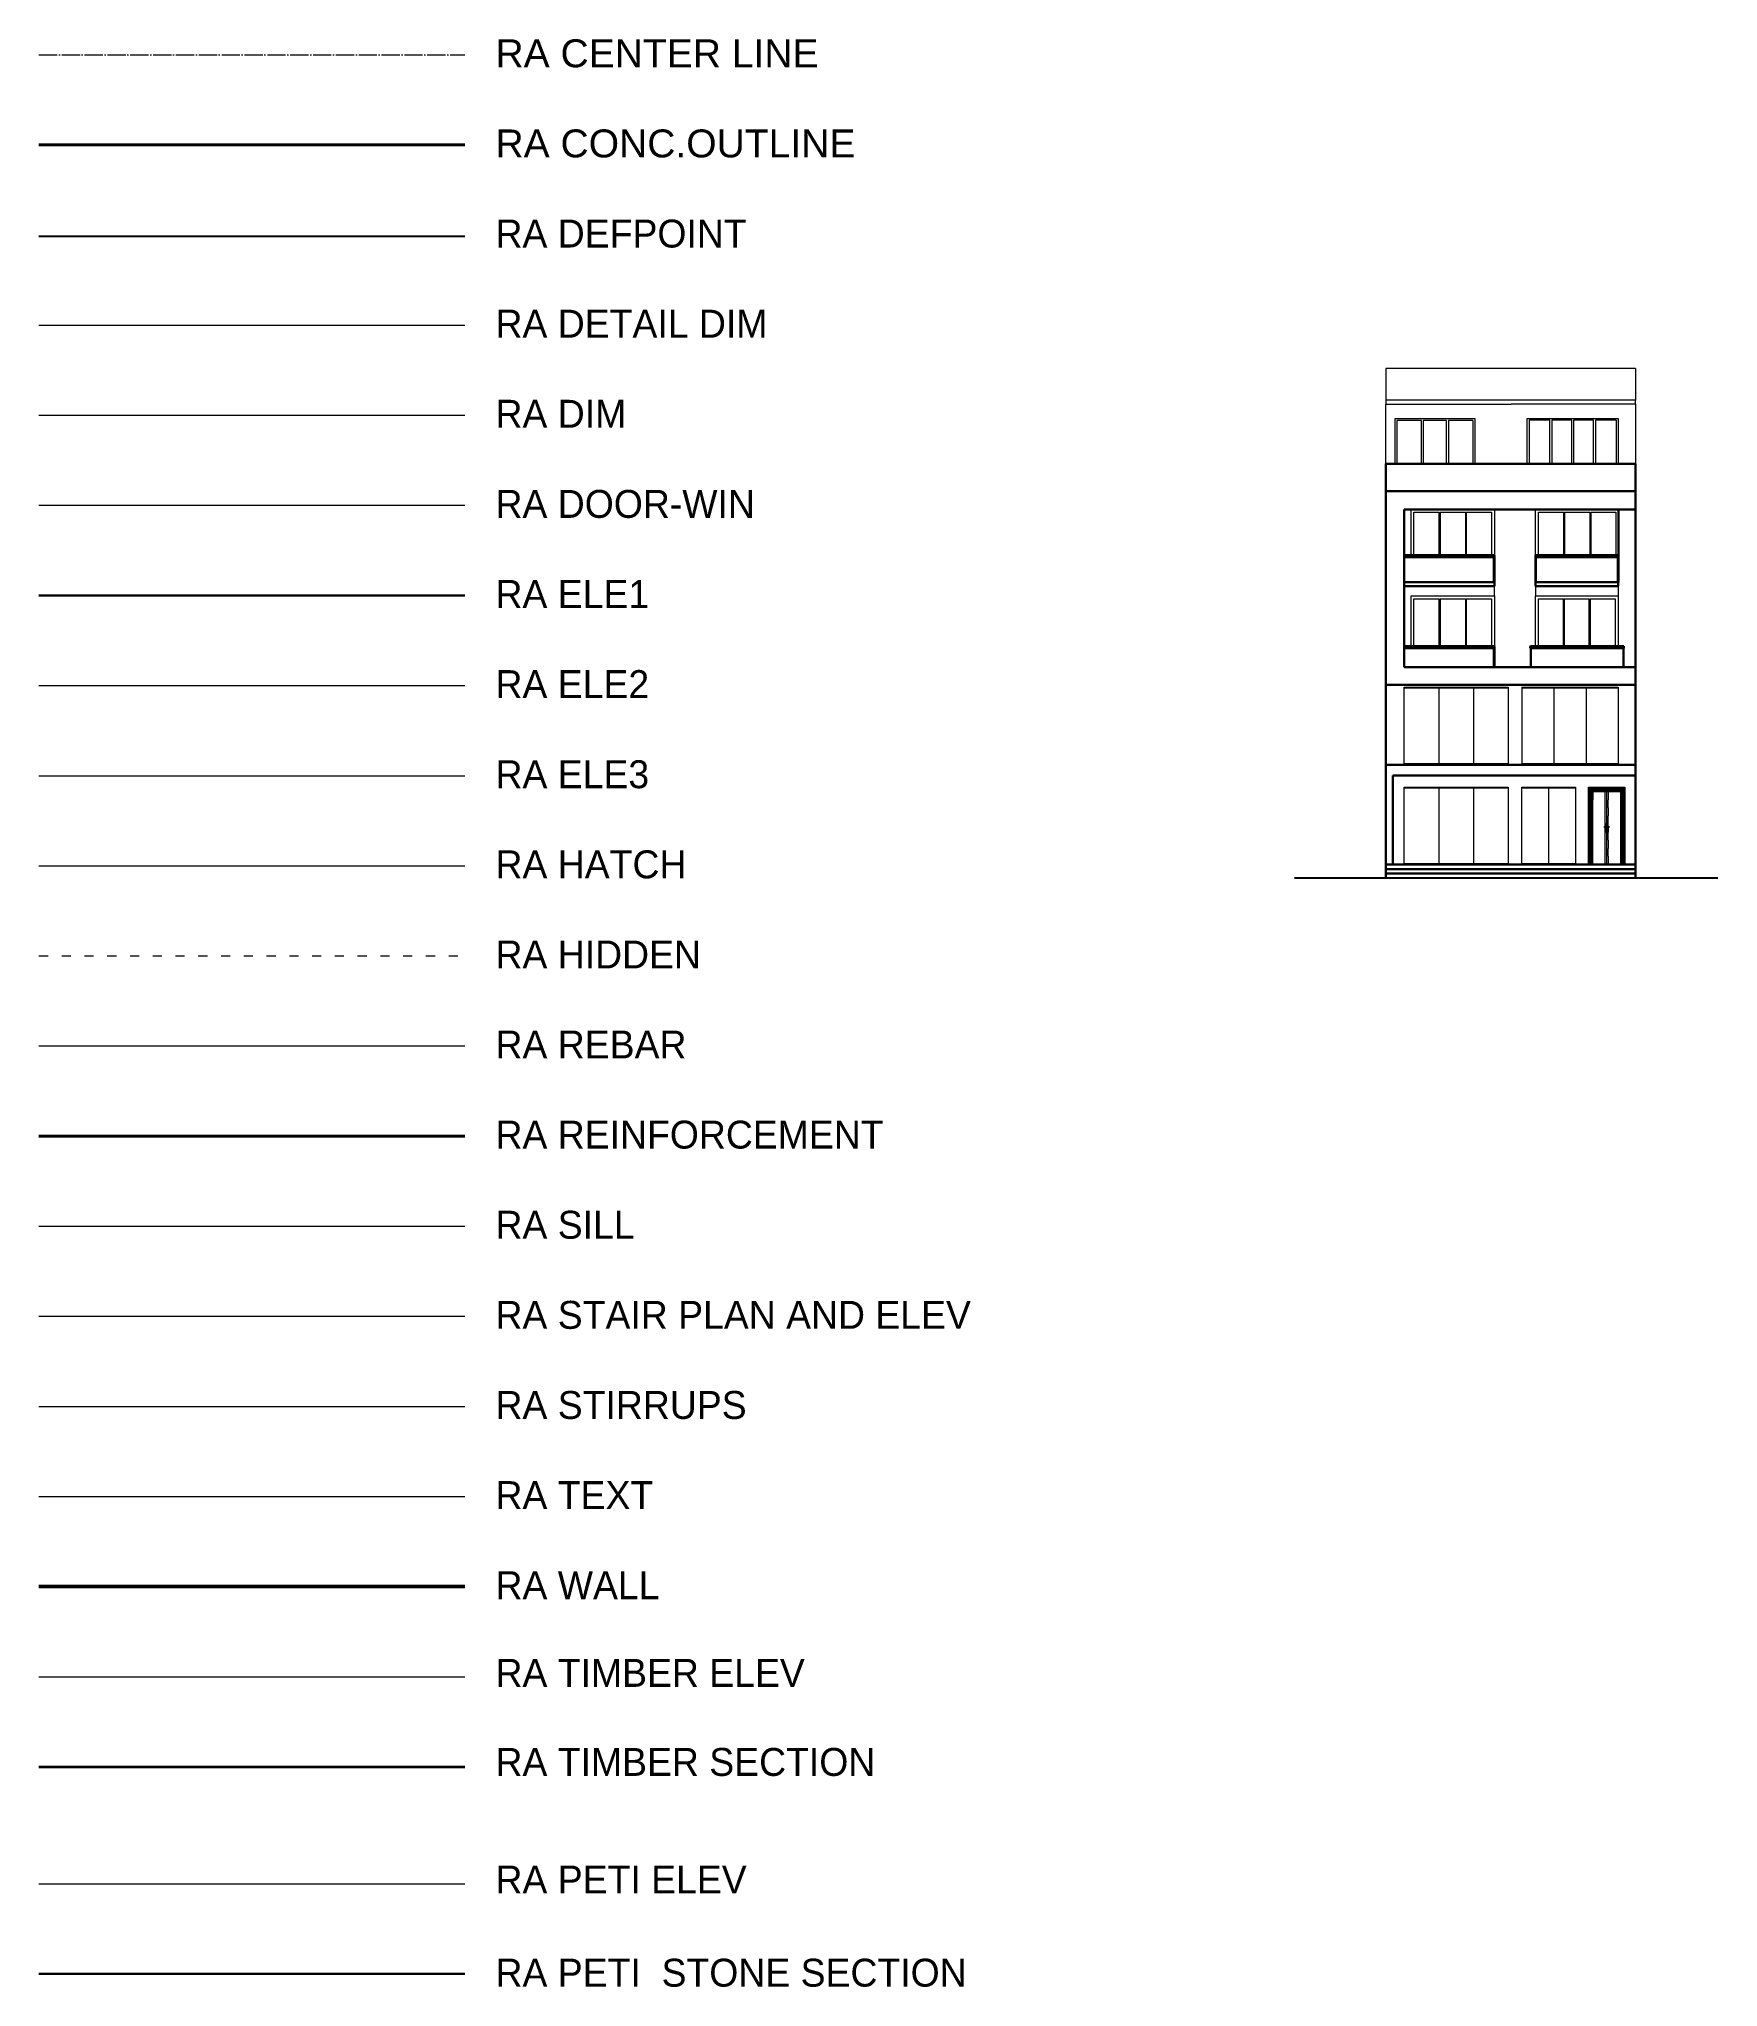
# Model space of a CAD drawing. Header units: inches. Extents: x -71 to 2682309, y -3332 to 801571.
# Drawn here: x 2660190 to 2662404, y 785419 to 787988 of the extents above; entities that cross this region are included whole.
import ezdxf

# ---------------------------------------------------------------- set-up
doc = ezdxf.new("R2010")
doc.units = ezdxf.units.IN
doc.header["$MEASUREMENT"] = 0
doc.linetypes.add('ACAD_ISO03W100', pattern=[30, 12, -18])
doc.linetypes.add('ACAD_ISO04W100', pattern=[30, 24, -3, 0, -3])
for name, color, linetype, lineweight in [('CENTER  LINE RA', 10, 'ACAD_ISO04W100', 18), ('CONC. OUTLINE RA', 150, 'Continuous', 40), ('DETAIL DIM RA', 4, 'Continuous', 15), ('DIM RA', 4, 'Continuous', 15), ('DOOR-WIN RA', 3, 'Continuous', 20), ('ELE1 RA', 1, 'Continuous', 30), ('ELE2 RA', 130, 'Continuous', 20), ('ELE3 RA', 2, 'Continuous', 18), ('HATCH RA', 8, 'Continuous', 9), ('HIDDEN RA', 253, 'ACAD_ISO03W100', 9), ('PETI elev RA', 182, 'Continuous', 15), ('Peti stone  section RA', 114, 'Continuous', 30), ('REBAR RA', 145, 'Continuous', 20), ('REINFORCEMENT RA', 1, 'Continuous', 30), ('SILL RA', 2, 'Continuous', 20), ('STAIR PLAN AND ELEV RA', 124, 'Continuous', 20), ('STIRRUPS RA', 115, 'Continuous', 20), ('TEXT RA', 254, 'Continuous', 20), ('timber elev RA', 34, 'Continuous', 15), ('Timber Section RA', 150, 'Continuous', 35), ('WALL RA', 42, 'Continuous', 50)]:
    doc.layers.add(name, color=color, linetype=linetype, lineweight=lineweight)
doc.styles.add('RA 50 new', font='GOTHIC.TTF', dxfattribs={"height": 100})

msp = doc.modelspace()

# ---------------------------------------------------------------- texts
at = {"layer": 'TEXT RA', "char_height": 36.82, "attachment_point": 1, "style": 'RA 50 new'}
for s, insert, width in [('{\\fArial|b0|i0|c0|p34;RA CENTER LINE}', (2660792.2, 787987), 500.225), ('{\\fArial|b0|i0|c0|p34;RA CONC.OUTLINE}', (2660792.2, 787868.2), 500.225), ('RA DEFPOINT ', (2660792.2, 787749.4), 500.225), ('RA DETAIL DIM', (2660792.2, 787630.6), 500.225), ('RA DIM', (2660792.2, 787511.8), 500.225), ('RA DOOR-WIN', (2660792.2, 787393), 500.225), ('RA ELE1', (2660792.2, 787274.2), 500.225), ('RA ELE2', (2660792.2, 787155.4), 500.225), ('RA ELE3', (2660792.2, 787036.6), 500.225), ('RA HATCH', (2660792.2, 786917.8), 500.225), ('RA HIDDEN', (2660792.2, 786799), 500.225), ('RA REBAR', (2660792.2, 786680.3), 500.225), ('RA REINFORCEMENT', (2660792.2, 786561.5), 500.225), ('RA SILL', (2660792.2, 786442.7), 500.225), ('RA STAIR PLAN AND ELEV', (2660792.2, 786323.9), 658.483), ('RA STIRRUPS', (2660792.2, 786205.1), 500.225), ('RA TEXT', (2660792.2, 786086.3), 500.225), ('RA WALL', (2660792.2, 785967.5), 500.225), ('RA TIMBER ELEV', (2660792.2, 785851.9), 500.225), ('RA TIMBER SECTION', (2660792.2, 785734.5), 500.225), ('RA PETI ELEV', (2660792.2, 785579.5), 500.225), ('RA PETI  STONE SECTION', (2660792.2, 785456.7), 643.278)]:
    msp.add_mtext(s, dxfattribs=dict(at, insert=insert, width=width))

# ---------------------------------------------------------------- linework, layer by layer
for p, q in [((2662271.4, 787307.1), (2662271.3, 787307.2)), ((2661965.9, 787016.6), (2661965.9, 787030.6))]:
    msp.add_line(p, q)
at = {"layer": 'CENTER  LINE RA', "linetype": 'ACAD_ISO04W100'}
msp.add_line((2660190.5, 787966.7), (2660752, 787966.7), dxfattribs=at)
at = {"layer": 'CONC. OUTLINE RA'}
for p, q in [((2660190.5, 787847.9), (2660752, 787847.9)), ((2660190.5, 786541.2), (2660752, 786541.2))]:
    msp.add_line(p, q, dxfattribs=at)
at = {"layer": 'Defpoints'}
msp.add_line((2660190.5, 787727.6), (2660752, 787727.6), dxfattribs=at)
at = {"layer": 'DETAIL DIM RA'}
msp.add_line((2660190.5, 787610.3), (2660752, 787610.3), dxfattribs=at)
at = {"layer": 'DIM RA'}
msp.add_line((2660190.5, 787491.5), (2660752, 787491.5), dxfattribs=at)
at = {"layer": 'DOOR-WIN RA'}
for p, q in [((2661977.9, 787487.2), (2662082.9, 787487.2)), ((2661977.9, 787427.2), (2661977.9, 787487.2)), ((2661980.4, 787484.7), (2661980.4, 787427.2)), ((2662012.5, 787484.7), (2661980.4, 787484.7)), ((2662012.5, 787427.2), (2662012.5, 787484.7)), ((2662015, 787484.7), (2662015, 787427.2)), ((2662045.8, 787484.7), (2662015, 787484.7)), ((2662045.8, 787427.2), (2662045.8, 787484.7)), ((2662048.3, 787484.7), (2662048.3, 787427.2)), ((2662080.4, 787484.7), (2662048.3, 787484.7)), ((2662080.4, 787484.7), (2662080.4, 787427.2)), ((2662082.9, 787487.2), (2662082.9, 787427.2)), ((2662151.9, 787487.2), (2662271.9, 787487.2)), ((2662151.9, 787427.2), (2662151.9, 787487.2)), ((2662181.9, 787484.8), (2662154.4, 787484.8)), ((2662154.4, 787484.8), (2662154.4, 787427.2)), ((2662181.9, 787427.2), (2662181.9, 787484.8)), ((2662210.7, 787484.8), (2662184.4, 787484.8)), ((2662184.4, 787484.8), (2662184.4, 787427.2)), ((2662210.7, 787427.2), (2662210.7, 787484.8)), ((2662239.4, 787484.8), (2662213.2, 787484.8)), ((2662213.2, 787484.8), (2662213.2, 787427.2)), ((2662239.4, 787427.2), (2662239.4, 787484.8)), ((2662241.9, 787484.8), (2662241.9, 787427.2)), ((2662269.4, 787484.8), (2662241.9, 787484.8)), ((2662269.4, 787484.8), (2662269.4, 787427.2)), ((2662271.9, 787487.2), (2662271.9, 787427.2)), ((2660190.5, 787372.7), (2660752, 787372.7)), ((2661998.9, 787307.2), (2661998.9, 787367.2)), ((2662002.8, 787307.2), (2662002.8, 787363.5)), ((2662002.8, 787363.5), (2662036.1, 787363.5)), ((2662036.1, 787307.2), (2662036.1, 787363.5)), ((2662037.3, 787363.5), (2662070.5, 787363.5)), ((2662037.3, 787363.5), (2662037.3, 787307.2)), ((2662070.5, 787363.5), (2662070.5, 787307.2)), ((2662071.7, 787363.5), (2662104.9, 787363.5)), ((2662071.7, 787363.5), (2662071.7, 787307.2)), ((2662104.9, 787363.5), (2662104.9, 787307.2)), ((2662108.9, 787367.2), (2662108.9, 787305.7)), ((2662162.9, 787305.7), (2662162.9, 787367.2)), ((2662166.8, 787307.2), (2662166.8, 787363.5)), ((2662166.8, 787363.5), (2662200.1, 787363.5)), ((2662200.1, 787307.2), (2662200.1, 787363.5)), ((2662201.3, 787363.5), (2662234.5, 787363.5)), ((2662201.3, 787363.5), (2662201.3, 787307.2)), ((2662234.5, 787363.5), (2662234.5, 787307.2)), ((2662235.7, 787363.5), (2662268.9, 787363.5)), ((2662235.7, 787363.5), (2662235.7, 787307.2)), ((2662268.9, 787363.5), (2662268.9, 787307.2)), ((2662271.9, 787305.7), (2662271.9, 787367.2)), ((2662272.9, 787367.2), (2662272.9, 787271.2)), ((2661998.9, 787187.2), (2661998.9, 787253.2)), ((2661998.9, 787253.2), (2662108.9, 787253.2)), ((2661998.9, 787187.2), (2661998.9, 787253.2)), ((2661998.9, 787253.2), (2662108.9, 787253.2)), ((2662002.8, 787187.2), (2662002.8, 787249.3)), ((2662002.8, 787249.3), (2662036.1, 787249.3)), ((2662036.1, 787187.2), (2662036.1, 787249.3)), ((2662037.3, 787249.3), (2662070.5, 787249.3)), ((2662037.3, 787249.3), (2662037.3, 787187.2)), ((2662070.5, 787249.3), (2662070.5, 787187.2)), ((2662071.7, 787249.3), (2662104.9, 787249.3)), ((2662071.7, 787249.3), (2662071.7, 787187.2)), ((2662104.9, 787249.3), (2662104.9, 787187.2)), ((2662108.9, 787253.2), (2662108.9, 787185.7)), ((2662108.9, 787253.2), (2662108.9, 787159.2)), ((2662162.9, 787253.2), (2662271.9, 787253.2)), ((2662162.9, 787187.2), (2662162.9, 787253.2)), ((2662162.9, 787253.2), (2662271.9, 787253.2)), ((2662162.9, 787187.2), (2662162.9, 787253.2)), ((2662166.8, 787187.2), (2662166.8, 787249.3)), ((2662166.8, 787249.3), (2662199.8, 787249.3)), ((2662199.8, 787187.2), (2662199.8, 787249.3)), ((2662200.9, 787249.3), (2662233.9, 787249.3)), ((2662200.9, 787249.3), (2662200.9, 787187.2)), ((2662233.9, 787187.2), (2662233.9, 787249.3)), ((2662235.1, 787249.3), (2662268, 787249.3)), ((2662235.1, 787249.3), (2662235.1, 787187.2)), ((2662268, 787249.3), (2662268, 787187.2)), ((2662271.9, 787253.2), (2662271.9, 787187.2)), ((2662271.9, 787253.2), (2662271.9, 787187.2)), ((2661989.9, 787133.2), (2661991.4, 787133.2)), ((2661989.9, 787133), (2661989.9, 787133.2)), ((2661989.9, 787133), (2661991.4, 787133)), ((2661989.9, 787132.1), (2661989.9, 787133)), ((2661989.9, 787132.1), (2662035.5, 787132.1)), ((2661989.9, 787032.4), (2661989.9, 787132.1)), ((2661991.4, 787133.2), (2661993.4, 787133.2)), ((2661991.4, 787133), (2661991.4, 787133.2)), ((2661991.4, 787133), (2661993.4, 787133)), ((2661993.4, 787133.2), (2662032.3, 787133.2)), ((2661993.4, 787133), (2661993.4, 787133.2)), ((2661993.4, 787133), (2662032.3, 787133)), ((2662032.3, 787133.2), (2662034.2, 787133.2)), ((2662032.3, 787133), (2662032.3, 787133.2)), ((2662032.3, 787133), (2662034.2, 787133)), ((2662034.2, 787133.2), (2662037.1, 787133.2)), ((2662034.2, 787133), (2662034.2, 787133.2)), ((2662034.2, 787133), (2662035.5, 787133)), ((2662035.5, 787133), (2662035.5, 787132.1)), ((2662035.5, 787133), (2662037.1, 787133)), ((2662035.5, 787132.1), (2662035.5, 787032.4)), ((2662035.5, 787132.1), (2662081.2, 787132.1)), ((2662037.1, 787133.2), (2662039, 787133.2)), ((2662037.1, 787133), (2662037.1, 787133.2)), ((2662037.1, 787133), (2662039, 787133)), ((2662039, 787133.2), (2662077.9, 787133.2)), ((2662039, 787133), (2662039, 787133.2)), ((2662039, 787133), (2662077.9, 787133)), ((2662077.9, 787133.2), (2662079.8, 787133.2)), ((2662077.9, 787133), (2662077.9, 787133.2)), ((2662077.9, 787133), (2662079.8, 787133)), ((2662079.8, 787133.2), (2662082.8, 787133.2)), ((2662079.8, 787133), (2662079.8, 787133.2)), ((2662079.8, 787133), (2662081.2, 787133)), ((2662081.2, 787133), (2662081.2, 787132.1)), ((2662081.2, 787133), (2662082.8, 787133)), ((2662081.2, 787132.1), (2662126.9, 787132.1)), ((2662081.2, 787132.1), (2662081.2, 787032.4)), ((2662082.8, 787133.2), (2662084.7, 787133.2)), ((2662082.8, 787133), (2662082.8, 787133.2)), ((2662082.8, 787133), (2662084.7, 787133)), ((2662084.7, 787133.2), (2662123.6, 787133.2)), ((2662084.7, 787133), (2662084.7, 787133.2)), ((2662084.7, 787133), (2662123.6, 787133)), ((2662123.6, 787133.2), (2662125.5, 787133.2)), ((2662123.6, 787133), (2662123.6, 787133.2)), ((2662123.6, 787133), (2662125.5, 787133)), ((2662125.5, 787133.2), (2662126.9, 787133.2)), ((2662125.5, 787133), (2662125.5, 787133.2)), ((2662125.5, 787133), (2662126.9, 787133)), ((2662126.9, 787133.2), (2662126.9, 787133)), ((2662126.9, 787133), (2662126.9, 787132.1)), ((2662126.9, 787132.1), (2662126.9, 787032.4)), ((2662144.9, 787133.1), (2662146.3, 787133.1)), ((2662144.9, 787133.1), (2662144.9, 787133)), ((2662144.9, 787133), (2662146.3, 787133)), ((2662144.9, 787133), (2662144.9, 787132.1)), ((2662144.9, 787132.1), (2662187.2, 787132.1)), ((2662144.9, 787132.1), (2662144.9, 787032.4)), ((2662146.3, 787133), (2662146.3, 787133.1)), ((2662146.3, 787133.1), (2662148.1, 787133.1)), ((2662146.3, 787133), (2662148.1, 787133)), ((2662148.1, 787133), (2662148.1, 787133.1)), ((2662148.1, 787133.1), (2662184.2, 787133.1)), ((2662148.1, 787133), (2662184.2, 787133)), ((2662184.2, 787133), (2662184.2, 787133.1)), ((2662184.2, 787133.1), (2662185.9, 787133.1)), ((2662184.2, 787133), (2662185.9, 787133)), ((2662185.9, 787133), (2662185.9, 787133.1)), ((2662185.9, 787133.1), (2662188.7, 787133.1)), ((2662185.9, 787133), (2662187.2, 787133)), ((2662187.2, 787133), (2662187.2, 787132.1)), ((2662187.2, 787133), (2662188.7, 787133)), ((2662187.2, 787132.1), (2662187.2, 787032.4)), ((2662187.2, 787132.1), (2662229.6, 787132.1)), ((2662188.7, 787133), (2662188.7, 787133.1)), ((2662188.7, 787133.1), (2662190.5, 787133.1)), ((2662188.7, 787133), (2662190.5, 787133)), ((2662190.5, 787133), (2662190.5, 787133.1)), ((2662190.5, 787133.1), (2662226.5, 787133.1)), ((2662190.5, 787133), (2662226.5, 787133)), ((2662226.5, 787133), (2662226.5, 787133.1)), ((2662226.5, 787133.1), (2662228.3, 787133.1)), ((2662226.5, 787133), (2662228.3, 787133)), ((2662228.3, 787133), (2662228.3, 787133.1)), ((2662228.3, 787133.1), (2662231, 787133.1)), ((2662228.3, 787133), (2662229.6, 787133)), ((2662229.6, 787133), (2662229.6, 787132.1)), ((2662229.6, 787133), (2662231, 787133)), ((2662229.6, 787132.1), (2662271.9, 787132.1)), ((2662229.6, 787132.1), (2662229.6, 787032.4)), ((2662231, 787133), (2662231, 787133.1)), ((2662231, 787133.1), (2662232.8, 787133.1)), ((2662231, 787133), (2662232.8, 787133)), ((2662232.8, 787133), (2662232.8, 787133.1)), ((2662232.8, 787133.1), (2662268.9, 787133.1)), ((2662232.8, 787133), (2662268.9, 787133)), ((2662268.9, 787133), (2662268.9, 787133.1)), ((2662268.9, 787133.1), (2662270.6, 787133.1)), ((2662268.9, 787133), (2662270.6, 787133)), ((2662270.6, 787133), (2662270.6, 787133.1)), ((2662270.6, 787133.1), (2662271.9, 787133.1)), ((2662270.6, 787133), (2662271.9, 787133)), ((2662271.9, 787133), (2662271.9, 787133.1)), ((2662271.9, 787133), (2662271.9, 787132.1)), ((2662271.9, 787132.1), (2662271.9, 787032.4)), ((2661989.9, 787031.2), (2661989.9, 787032.4)), ((2661989.9, 787032.4), (2662035.5, 787032.4)), ((2661989.9, 787031.2), (2662035.5, 787031.2)), ((2662035.5, 787031.2), (2662035.5, 787032.4)), ((2662035.5, 787032.4), (2662081.2, 787032.4)), ((2662035.5, 787031.2), (2662081.2, 787031.2)), ((2662081.2, 787031.2), (2662081.2, 787032.4)), ((2662081.2, 787032.4), (2662126.9, 787032.4)), ((2662081.2, 787031.2), (2662126.9, 787031.2)), ((2662126.9, 787032.4), (2662126.9, 787031.2)), ((2662144.9, 787031.2), (2662144.9, 787032.4)), ((2662144.9, 787032.4), (2662187.2, 787032.4)), ((2662144.9, 787031.2), (2662187.2, 787031.2)), ((2662187.2, 787031.2), (2662187.2, 787032.4)), ((2662187.2, 787032.4), (2662229.6, 787032.4)), ((2662187.2, 787031.2), (2662229.6, 787031.2)), ((2662229.6, 787031.2), (2662229.6, 787032.4)), ((2662229.6, 787032.4), (2662271.9, 787032.4)), ((2662229.6, 787031.2), (2662271.9, 787031.2)), ((2662271.9, 787031.2), (2662271.9, 787032.4)), ((2661989.9, 787001), (2661989.9, 787001.2)), ((2661989.9, 787001.2), (2661991.4, 787001.2)), ((2661989.9, 787001), (2661991.4, 787001)), ((2661989.9, 787000.1), (2661989.9, 787001)), ((2661989.9, 787000.1), (2662035.5, 787000.1)), ((2661989.9, 786900.4), (2661989.9, 787000.1)), ((2661991.4, 787001.2), (2661993.4, 787001.2)), ((2661991.4, 787001), (2661991.4, 787001.2)), ((2661991.4, 787001), (2661993.4, 787001)), ((2661993.4, 787001), (2661993.4, 787001.2)), ((2661993.4, 787001.2), (2662032.3, 787001.2)), ((2661993.4, 787001), (2662032.3, 787001)), ((2662032.3, 787001.2), (2662034.2, 787001.2)), ((2662032.3, 787001), (2662032.3, 787001.2)), ((2662032.3, 787001), (2662034.2, 787001)), ((2662034.2, 787001), (2662034.2, 787001.2)), ((2662034.2, 787001.2), (2662037.1, 787001.2)), ((2662034.2, 787001), (2662035.5, 787001)), ((2662035.5, 787001), (2662035.5, 787000.1)), ((2662035.5, 787001), (2662037.1, 787001)), ((2662035.5, 787000.1), (2662035.5, 786900.4)), ((2662035.5, 787000.1), (2662081.2, 787000.1)), ((2662037.1, 787001.2), (2662039, 787001.2)), ((2662037.1, 787001), (2662037.1, 787001.2)), ((2662037.1, 787001), (2662039, 787001)), ((2662039, 787001), (2662039, 787001.2)), ((2662039, 787001.2), (2662077.9, 787001.2)), ((2662039, 787001), (2662077.9, 787001)), ((2662077.9, 787001.2), (2662079.8, 787001.2)), ((2662077.9, 787001), (2662077.9, 787001.2)), ((2662077.9, 787001), (2662079.8, 787001)), ((2662079.8, 787001), (2662079.8, 787001.2)), ((2662079.8, 787001.2), (2662082.8, 787001.2)), ((2662079.8, 787001), (2662081.2, 787001)), ((2662081.2, 787001), (2662081.2, 787000.1)), ((2662081.2, 787001), (2662082.8, 787001)), ((2662081.2, 787000.1), (2662126.9, 787000.1)), ((2662081.2, 787000.1), (2662081.2, 786900.4)), ((2662082.8, 787001.2), (2662084.7, 787001.2)), ((2662082.8, 787001), (2662082.8, 787001.2)), ((2662082.8, 787001), (2662084.7, 787001)), ((2662084.7, 787001), (2662084.7, 787001.2)), ((2662084.7, 787001.2), (2662123.6, 787001.2)), ((2662084.7, 787001), (2662123.6, 787001)), ((2662123.6, 787001.2), (2662125.5, 787001.2)), ((2662123.6, 787001), (2662123.6, 787001.2)), ((2662123.6, 787001), (2662125.5, 787001)), ((2662125.5, 787001), (2662125.5, 787001.2)), ((2662125.5, 787001.2), (2662126.9, 787001.2)), ((2662125.5, 787001), (2662126.9, 787001)), ((2662126.9, 787001.2), (2662126.9, 787001)), ((2662126.9, 787001), (2662126.9, 787000.1)), ((2662126.9, 787000.1), (2662126.9, 786900.4)), ((2662144.9, 787001), (2662144.9, 787001.2)), ((2662144.9, 787001.2), (2662146.1, 787001.2)), ((2662144.9, 787001), (2662146.1, 787001)), ((2662144.9, 787000.1), (2662144.9, 787001)), ((2662144.9, 787000.1), (2662180.3, 787000.1)), ((2662144.9, 786900.4), (2662144.9, 787000.1)), ((2662146.1, 787001.2), (2662147.6, 787001.2)), ((2662146.1, 787001), (2662146.1, 787001.2)), ((2662146.1, 787001), (2662147.6, 787001)), ((2662147.6, 787001), (2662147.6, 787001.2)), ((2662147.6, 787001.2), (2662177.8, 787001.2)), ((2662147.6, 787001), (2662177.8, 787001)), ((2662177.8, 787001.2), (2662179.3, 787001.2)), ((2662177.8, 787001), (2662177.8, 787001.2)), ((2662177.8, 787001), (2662179.3, 787001)), ((2662179.3, 787001), (2662179.3, 787001.2)), ((2662179.3, 787001.2), (2662181.6, 787001.2)), ((2662179.3, 787001), (2662180.3, 787001)), ((2662180.3, 787001), (2662180.3, 787000.1)), ((2662180.3, 787001), (2662181.6, 787001)), ((2662180.3, 787000.1), (2662180.3, 786900.4)), ((2662180.3, 787000.1), (2662215.8, 787000.1)), ((2662181.6, 787001.2), (2662183, 787001.2)), ((2662181.6, 787001), (2662181.6, 787001.2)), ((2662181.6, 787001), (2662183, 787001)), ((2662183, 787001), (2662183, 787001.2)), ((2662183, 787001.2), (2662213.3, 787001.2)), ((2662183, 787001), (2662213.3, 787001)), ((2662213.3, 787001.2), (2662214.7, 787001.2)), ((2662213.3, 787001), (2662213.3, 787001.2)), ((2662213.3, 787001), (2662214.7, 787001)), ((2662214.7, 787001), (2662214.7, 787001.2)), ((2662214.7, 787001.2), (2662215.8, 787001.2)), ((2662214.7, 787001), (2662215.8, 787001)), ((2662215.8, 787001.2), (2662215.8, 787001)), ((2662215.8, 787001), (2662215.8, 787000.1)), ((2662215.8, 787000.1), (2662215.8, 786900.4)), ((2662232.8, 787001.2), (2662232.8, 786899.2)), ((2662232.8, 787001.2), (2662280.8, 787001.2)), ((2662232.9, 786899.2), (2662232.9, 787001)), ((2662232.9, 787001), (2662280.7, 787001)), ((2662233.1, 787000.7), (2662233, 787000.9)), ((2662233.8, 786899.2), (2662233.8, 786999.7)), ((2662233.8, 786999.7), (2662279.8, 786999.7)), ((2662233.9, 786999.5), (2662233.8, 786999.7)), ((2662234, 786999.4), (2662234, 786899.2)), ((2662279.6, 786999.4), (2662234, 786999.4)), ((2662234.1, 786999.2), (2662234, 786999.4)), ((2662234.7, 786998.1), (2662234.7, 786998.2)), ((2662234.7, 786899.2), (2662234.7, 786998.1)), ((2662234.7, 786998.1), (2662278.8, 786998.1)), ((2662234.8, 786899.2), (2662234.8, 786998)), ((2662234.9, 786998), (2662234.8, 786998)), ((2662234.8, 786998), (2662278.8, 786998)), ((2662234.9, 786899.2), (2662234.9, 786998)), ((2662234.9, 786998), (2662278.7, 786998)), ((2662235, 786997.7), (2662234.9, 786997.9)), ((2662235.3, 786997.3), (2662235.2, 786997.4)), ((2662235.3, 786899.2), (2662235.3, 786997.3)), ((2662235.3, 786997.3), (2662278.3, 786997.3)), ((2662235.5, 786996.9), (2662278.1, 786996.9)), ((2662235.5, 786899.2), (2662235.5, 786996.9)), ((2662236.5, 786995.3), (2662236.6, 786995.2)), ((2662277, 786995.2), (2662236.6, 786995.2)), ((2662236.6, 786995.2), (2662236.6, 786995.1)), ((2662236.6, 786995.2), (2662236.6, 786899.2)), ((2662236.7, 786995), (2662236.8, 786994.9)), ((2662276.8, 786994.9), (2662236.8, 786994.9)), ((2662236.8, 786994.9), (2662236.8, 786899.2)), ((2662236.8, 786994.9), (2662236.9, 786994.8)), ((2662236.9, 786994.8), (2662236.9, 786899.2)), ((2662238.6, 786994.8), (2662236.9, 786994.8)), ((2662254.7, 786994.8), (2662238.6, 786994.8)), ((2662238.6, 786994.8), (2662238.6, 786984.5)), ((2662256.8, 786994.8), (2662254.7, 786994.8)), ((2662254.7, 786984.5), (2662254.7, 786994.8)), ((2662256.8, 786899.2), (2662256.8, 786994.8)), ((2662258.9, 786994.8), (2662256.8, 786994.8)), ((2662275, 786994.8), (2662258.9, 786994.8)), ((2662258.9, 786994.8), (2662258.9, 786984.5)), ((2662276.7, 786994.8), (2662275, 786994.8)), ((2662275, 786994.8), (2662275, 786984.5)), ((2662276.8, 786994.9), (2662276.7, 786994.8)), ((2662276.7, 786899.2), (2662276.7, 786994.8)), ((2662276.9, 786995), (2662276.8, 786994.9)), ((2662276.8, 786899.2), (2662276.8, 786994.9)), ((2662277, 786995.2), (2662276.9, 786995.1)), ((2662277.1, 786995.3), (2662277, 786995.2)), ((2662277, 786899.2), (2662277, 786995.2)), ((2662278.1, 786996.9), (2662278.1, 786899.2)), ((2662278.3, 786997.3), (2662278.4, 786997.4)), ((2662278.3, 786997.3), (2662278.3, 786899.2)), ((2662278.6, 786997.7), (2662278.7, 786997.9)), ((2662278.7, 786998), (2662278.8, 786998)), ((2662278.7, 786998), (2662278.7, 786899.2)), ((2662278.8, 786998.1), (2662278.9, 786998.2)), ((2662278.8, 786998.1), (2662278.8, 786899.2)), ((2662278.8, 786998), (2662278.8, 786899.2)), ((2662279.5, 786999.2), (2662279.6, 786999.4)), ((2662279.6, 786899.2), (2662279.6, 786999.4)), ((2662279.7, 786999.5), (2662279.8, 786999.7)), ((2662279.8, 786999.7), (2662279.8, 786899.2)), ((2662280.5, 787000.7), (2662280.6, 787000.9)), ((2662280.7, 787001), (2662280.7, 786899.2)), ((2662280.8, 787001.2), (2662280.8, 786899.2)), ((2662238.6, 786974), (2662238.6, 786984.5)), ((2662238.6, 786963.2), (2662238.6, 786974)), ((2662254.7, 786974), (2662254.7, 786984.5)), ((2662254.7, 786963.2), (2662254.7, 786974)), ((2662258.9, 786974), (2662258.9, 786984.5)), ((2662258.9, 786974), (2662258.9, 786963.2)), ((2662275, 786984.5), (2662275, 786974)), ((2662275, 786974), (2662275, 786963.2)), ((2662238.6, 786952.7), (2662238.6, 786963.2)), ((2662238.6, 786941.8), (2662238.6, 786952.7)), ((2662238.6, 786931.4), (2662238.6, 786941.8)), ((2662253.3, 786948.8), (2662253.3, 786948.9)), ((2662253.3, 786948.9), (2662253.3, 786948.9)), ((2662253.3, 786948.9), (2662253.3, 786948.9)), ((2662253.3, 786948.9), (2662253.3, 786948.9)), ((2662253.3, 786948.9), (2662253.3, 786948.9)), ((2662253.3, 786948.9), (2662254.7, 786948.9)), ((2662253.3, 786948.7), (2662253.3, 786948.8)), ((2662253.3, 786948.8), (2662253.3, 786948.8)), ((2662253.3, 786948.8), (2662253.3, 786948.8)), ((2662253.3, 786948.6), (2662253.3, 786948.7)), ((2662253.3, 786948.7), (2662253.3, 786948.7)), ((2662253.3, 786948.5), (2662253.3, 786948.6)), ((2662253.3, 786948.4), (2662253.3, 786948.5)), ((2662253.3, 786948.5), (2662253.3, 786948.5)), ((2662253.3, 786948.3), (2662253.3, 786948.4)), ((2662253.3, 786948.4), (2662253.3, 786948.4)), ((2662253.3, 786948.3), (2662253.3, 786948.3)), ((2662253.3, 786948.3), (2662253.3, 786948.3)), ((2662253.3, 786948.3), (2662253.3, 786948.3)), ((2662253.3, 786948.3), (2662253.3, 786948.3)), ((2662253.3, 786948.3), (2662253.3, 786948.3)), ((2662253.3, 786948.3), (2662254.7, 786948.3)), ((2662254.7, 786952.7), (2662254.7, 786963.2)), ((2662254.7, 786948.9), (2662254.7, 786952.7)), ((2662254.7, 786948.9), (2662255.3, 786948.9)), ((2662254.7, 786948.3), (2662255.3, 786948.3)), ((2662254.7, 786941.8), (2662254.7, 786948.3)), ((2662254.7, 786931.4), (2662254.7, 786941.8)), ((2662255.3, 786952.2), (2662255.3, 786952.3)), ((2662255.3, 786952.3), (2662255.4, 786952.3)), ((2662255.3, 786952.3), (2662255.3, 786952.3)), ((2662255.3, 786952.3), (2662255.3, 786952.3)), ((2662255.3, 786948.9), (2662255.3, 786952.2)), ((2662255.3, 786948.9), (2662255.4, 786948.9)), ((2662255.3, 786942.2), (2662255.3, 786948.3)), ((2662255.3, 786948.3), (2662255.4, 786948.3)), ((2662255.3, 786942.1), (2662255.3, 786942.2)), ((2662255.3, 786942.2), (2662255.3, 786942.2)), ((2662255.3, 786942.2), (2662255.3, 786942.2)), ((2662255.3, 786942.1), (2662255.4, 786942.1)), ((2662255.4, 786952.4), (2662255.4, 786952.4)), ((2662255.4, 786952.4), (2662255.4, 786952.3)), ((2662255.4, 786952.4), (2662256, 786952.4)), ((2662255.4, 786952.2), (2662255.4, 786948.9)), ((2662256, 786952.2), (2662255.4, 786952.2)), ((2662255.4, 786948.9), (2662255.9, 786948.9)), ((2662255.4, 786948.3), (2662255.4, 786942.2)), ((2662255.4, 786948.3), (2662255.9, 786948.3)), ((2662256, 786942.2), (2662255.4, 786942.2)), ((2662255.4, 786942.1), (2662255.4, 786942.1)), ((2662255.4, 786942.1), (2662255.4, 786942.1)), ((2662255.4, 786942.1), (2662256, 786942.1)), ((2662255.6, 786945.9), (2662255.6, 786946)), ((2662255.6, 786946), (2662255.6, 786946)), ((2662255.6, 786946), (2662255.7, 786946)), ((2662255.7, 786945.9), (2662255.6, 786945.9)), ((2662255.6, 786945.9), (2662255.6, 786945.9)), ((2662255.6, 786945.7), (2662255.6, 786945.8)), ((2662255.6, 786945.8), (2662255.7, 786945.8)), ((2662255.6, 786945.7), (2662255.6, 786945.1)), ((2662255.6, 786945.7), (2662255.6, 786945.7)), ((2662255.7, 786945), (2662255.6, 786945.1)), ((2662255.6, 786945.1), (2662255.6, 786945.1)), ((2662255.6, 786945.1), (2662255.6, 786945.1)), ((2662255.7, 786946.1), (2662255.7, 786946.1)), ((2662255.7, 786946.1), (2662255.7, 786946.1)), ((2662255.7, 786946.1), (2662255.8, 786946.1)), ((2662255.7, 786946), (2662255.7, 786946.1)), ((2662255.7, 786946.1), (2662255.7, 786946.1)), ((2662255.7, 786946), (2662255.7, 786946)), ((2662255.7, 786945.9), (2662255.7, 786945.9)), ((2662255.7, 786945.8), (2662255.7, 786945.9)), ((2662255.8, 786945), (2662255.7, 786945)), ((2662255.7, 786945), (2662255.7, 786945)), ((2662255.7, 786945), (2662255.7, 786945)), ((2662255.7, 786945), (2662255.7, 786945)), ((2662255.7, 786945), (2662255.7, 786945)), ((2662255.8, 786946.1), (2662255.8, 786946)), ((2662255.8, 786946), (2662255.8, 786946)), ((2662255.8, 786946), (2662255.8, 786946)), ((2662255.8, 786946), (2662255.8, 786945.9)), ((2662255.8, 786945.9), (2662255.8, 786945.9)), ((2662255.8, 786945.9), (2662255.8, 786945.9)), ((2662255.8, 786945.9), (2662255.8, 786945.9)), ((2662255.8, 786945.8), (2662255.8, 786945.9)), ((2662255.8, 786945.8), (2662255.8, 786945.8)), ((2662255.8, 786945.8), (2662255.8, 786945.8)), ((2662255.8, 786945.8), (2662255.8, 786945.7)), ((2662255.8, 786945.7), (2662255.8, 786945.7)), ((2662255.8, 786945.7), (2662255.8, 786945.1)), ((2662255.8, 786945.1), (2662255.8, 786945.1)), ((2662255.8, 786945.1), (2662255.8, 786945.1)), ((2662255.8, 786945.1), (2662255.8, 786945)), ((2662255.8, 786945), (2662255.8, 786945)), ((2662255.9, 786948.9), (2662255.9, 786948.9)), ((2662255.9, 786948.9), (2662255.9, 786948.9)), ((2662255.9, 786948.9), (2662255.9, 786948.9)), ((2662255.9, 786948.8), (2662255.9, 786948.9)), ((2662255.9, 786948.9), (2662255.9, 786948.9)), ((2662255.9, 786948.8), (2662255.9, 786948.8)), ((2662255.9, 786948.8), (2662255.9, 786948.8)), ((2662255.9, 786948.7), (2662255.9, 786948.8)), ((2662255.9, 786948.6), (2662255.9, 786948.7)), ((2662255.9, 786948.7), (2662255.9, 786948.7)), ((2662255.9, 786948.5), (2662255.9, 786948.6)), ((2662255.9, 786948.5), (2662255.9, 786948.5)), ((2662255.9, 786948.4), (2662255.9, 786948.5)), ((2662255.9, 786948.4), (2662255.9, 786948.4)), ((2662255.9, 786948.3), (2662255.9, 786948.4)), ((2662255.9, 786948.3), (2662255.9, 786948.3)), ((2662255.9, 786948.3), (2662255.9, 786948.3)), ((2662255.9, 786948.3), (2662255.9, 786948.3)), ((2662255.9, 786948.3), (2662255.9, 786948.3)), ((2662255.9, 786948.3), (2662255.9, 786948.3)), ((2662256.1, 786952.4), (2662256, 786952.4)), ((2662256, 786952.2), (2662256, 786942.2)), ((2662256, 786952.1), (2662256, 786952.1)), ((2662256, 786942.4), (2662256, 786942.4)), ((2662256, 786942.1), (2662256.1, 786942.1)), ((2662256.1, 786952.3), (2662256.1, 786952.4)), ((2662256.1, 786952.2), (2662256.1, 786952.3)), ((2662256.1, 786952.3), (2662256.1, 786952.3)), ((2662256.1, 786952.3), (2662256.1, 786952.3)), ((2662256.1, 786952.3), (2662256.1, 786952.3)), ((2662256.1, 786942.2), (2662256.1, 786952.2)), ((2662256.1, 786942.2), (2662256.1, 786942.2)), ((2662256.1, 786942.2), (2662256.1, 786942.2)), ((2662256.1, 786942.1), (2662256.1, 786942.2)), ((2662256.1, 786942.1), (2662256.1, 786942.1)), ((2662256.1, 786942.1), (2662256.1, 786942.1)), ((2662257.5, 786952.3), (2662257.5, 786952.4)), ((2662257.5, 786952.4), (2662257.5, 786952.4)), ((2662257.5, 786952.4), (2662258.2, 786952.4)), ((2662257.5, 786952.2), (2662257.5, 786952.3)), ((2662257.5, 786952.3), (2662257.5, 786952.3)), ((2662257.5, 786952.3), (2662257.5, 786952.3)), ((2662257.5, 786952.3), (2662257.5, 786952.3)), ((2662257.5, 786942.2), (2662257.5, 786952.2)), ((2662257.5, 786952.2), (2662258.2, 786952.2)), ((2662257.5, 786952.2), (2662257.5, 786942.2)), ((2662257.5, 786942.2), (2662257.5, 786942.2)), ((2662257.5, 786942.2), (2662257.5, 786942.2)), ((2662257.5, 786942.1), (2662257.5, 786942.2)), ((2662257.5, 786942.2), (2662258.2, 786942.2)), ((2662257.5, 786942.1), (2662257.5, 786942.1)), ((2662257.5, 786942.1), (2662257.5, 786942.1)), ((2662257.5, 786942.1), (2662257.5, 786942.1)), ((2662258.2, 786942.1), (2662257.5, 786942.1)), ((2662257.6, 786952.1), (2662257.6, 786952.1)), ((2662257.6, 786942.4), (2662257.6, 786942.4)), ((2662257.7, 786948.9), (2662257.7, 786948.9)), ((2662257.7, 786948.9), (2662257.7, 786948.9)), ((2662257.7, 786948.9), (2662257.7, 786948.9)), ((2662257.7, 786948.8), (2662257.7, 786948.9)), ((2662257.7, 786948.9), (2662257.7, 786948.9)), ((2662258.2, 786948.9), (2662257.7, 786948.9)), ((2662257.7, 786948.8), (2662257.7, 786948.8)), ((2662257.7, 786948.8), (2662257.7, 786948.8)), ((2662257.7, 786948.7), (2662257.7, 786948.8)), ((2662257.7, 786948.6), (2662257.7, 786948.7)), ((2662257.7, 786948.7), (2662257.7, 786948.7)), ((2662257.7, 786948.5), (2662257.7, 786948.6)), ((2662257.7, 786948.5), (2662257.7, 786948.5)), ((2662257.7, 786948.4), (2662257.7, 786948.5)), ((2662257.7, 786948.4), (2662257.7, 786948.4)), ((2662257.7, 786948.3), (2662257.7, 786948.4)), ((2662257.7, 786948.3), (2662257.7, 786948.3)), ((2662257.7, 786948.3), (2662257.7, 786948.3)), ((2662257.7, 786948.3), (2662257.7, 786948.3)), ((2662257.7, 786948.3), (2662257.7, 786948.3)), ((2662257.7, 786948.3), (2662257.7, 786948.3)), ((2662258.2, 786948.3), (2662257.7, 786948.3)), ((2662257.8, 786946.1), (2662257.8, 786946.1)), ((2662257.9, 786946.1), (2662257.8, 786946.1)), ((2662257.8, 786946.1), (2662257.8, 786946)), ((2662257.8, 786946), (2662257.8, 786946)), ((2662257.8, 786946), (2662257.8, 786946)), ((2662257.8, 786946), (2662257.8, 786945.9)), ((2662257.8, 786945.9), (2662257.8, 786945.9)), ((2662257.8, 786945.9), (2662257.8, 786945.9)), ((2662257.8, 786945.9), (2662257.8, 786945.9)), ((2662257.8, 786945.8), (2662257.8, 786945.9)), ((2662257.8, 786945.8), (2662257.8, 786945.8)), ((2662257.8, 786945.8), (2662257.8, 786945.8)), ((2662257.8, 786945.8), (2662257.8, 786945.7)), ((2662257.8, 786945.7), (2662257.8, 786945.7)), ((2662257.8, 786945.7), (2662257.8, 786945.1)), ((2662257.8, 786945.1), (2662257.8, 786945.1)), ((2662257.8, 786945.1), (2662257.8, 786945.1)), ((2662257.8, 786945.1), (2662257.8, 786945)), ((2662257.8, 786945), (2662257.8, 786945)), ((2662257.8, 786945), (2662257.8, 786945)), ((2662257.8, 786945), (2662257.9, 786945)), ((2662257.9, 786946.1), (2662257.9, 786946.1)), ((2662257.9, 786946.1), (2662257.9, 786946.1)), ((2662257.9, 786946), (2662257.9, 786946.1)), ((2662258, 786946), (2662257.9, 786946)), ((2662257.9, 786946), (2662257.9, 786946)), ((2662257.9, 786946), (2662257.9, 786946)), ((2662257.9, 786945.9), (2662257.9, 786945.9)), ((2662257.9, 786945.9), (2662257.9, 786945.9)), ((2662257.9, 786945.8), (2662257.9, 786945.9)), ((2662257.9, 786945.9), (2662258, 786945.9)), ((2662257.9, 786945.7), (2662257.9, 786945.8)), ((2662257.9, 786945.8), (2662257.9, 786945.8)), ((2662258, 786945.7), (2662257.9, 786945.7)), ((2662257.9, 786945), (2662257.9, 786945.1)), ((2662257.9, 786945.1), (2662257.9, 786945.1)), ((2662257.9, 786945.1), (2662258, 786945.1)), ((2662257.9, 786945), (2662257.9, 786945)), ((2662257.9, 786945), (2662257.9, 786945)), ((2662257.9, 786945), (2662257.9, 786945)), ((2662258, 786945.9), (2662258, 786946)), ((2662258, 786945.7), (2662258, 786945.1)), ((2662258.2, 786952.4), (2662258.2, 786952.4)), ((2662258.2, 786952.4), (2662258.2, 786952.3)), ((2662258.3, 786952.3), (2662258.2, 786952.3)), ((2662258.2, 786952.2), (2662258.2, 786948.9)), ((2662258.3, 786948.9), (2662258.2, 786948.9)), ((2662258.2, 786948.3), (2662258.2, 786942.2)), ((2662258.3, 786948.3), (2662258.2, 786948.3)), ((2662258.2, 786942.1), (2662258.2, 786942.1)), ((2662258.2, 786942.1), (2662258.2, 786942.1)), ((2662258.3, 786942.1), (2662258.2, 786942.1)), ((2662258.3, 786952.3), (2662258.3, 786952.3)), ((2662258.3, 786952.3), (2662258.3, 786952.3)), ((2662258.3, 786952.3), (2662258.3, 786952.2)), ((2662258.3, 786948.9), (2662258.3, 786952.2)), ((2662258.9, 786948.9), (2662258.3, 786948.9)), ((2662258.3, 786942.2), (2662258.3, 786948.3)), ((2662258.9, 786948.3), (2662258.3, 786948.3)), ((2662258.3, 786942.2), (2662258.3, 786942.2)), ((2662258.3, 786942.2), (2662258.3, 786942.2)), ((2662258.3, 786942.2), (2662258.3, 786942.1)), ((2662258.9, 786952.7), (2662258.9, 786963.2)), ((2662258.9, 786948.9), (2662258.9, 786952.7)), ((2662260.3, 786948.9), (2662258.9, 786948.9)), ((2662258.9, 786948.3), (2662258.9, 786941.8)), ((2662260.3, 786948.3), (2662258.9, 786948.3)), ((2662258.9, 786931.4), (2662258.9, 786941.8)), ((2662260.3, 786948.8), (2662260.3, 786948.9)), ((2662260.3, 786948.9), (2662260.3, 786948.9)), ((2662260.3, 786948.9), (2662260.3, 786948.9)), ((2662260.3, 786948.9), (2662260.3, 786948.9)), ((2662260.3, 786948.9), (2662260.3, 786948.9)), ((2662260.3, 786948.7), (2662260.3, 786948.8)), ((2662260.3, 786948.8), (2662260.3, 786948.8)), ((2662260.3, 786948.8), (2662260.3, 786948.8)), ((2662260.3, 786948.6), (2662260.3, 786948.7)), ((2662260.3, 786948.7), (2662260.3, 786948.7)), ((2662260.3, 786948.5), (2662260.3, 786948.6)), ((2662260.3, 786948.4), (2662260.3, 786948.5)), ((2662260.3, 786948.5), (2662260.3, 786948.5)), ((2662260.3, 786948.3), (2662260.3, 786948.4)), ((2662260.3, 786948.4), (2662260.3, 786948.4)), ((2662260.3, 786948.3), (2662260.3, 786948.3)), ((2662260.3, 786948.3), (2662260.3, 786948.3)), ((2662260.3, 786948.3), (2662260.3, 786948.3)), ((2662260.3, 786948.3), (2662260.3, 786948.3)), ((2662260.3, 786948.3), (2662260.3, 786948.3)), ((2662275, 786963.2), (2662275, 786952.7)), ((2662275, 786952.7), (2662275, 786941.8)), ((2662275, 786941.8), (2662275, 786931.4)), ((2662238.6, 786920.5), (2662238.6, 786931.4)), ((2662238.6, 786910), (2662238.6, 786920.5)), ((2662254.7, 786920.5), (2662254.7, 786931.4)), ((2662254.7, 786910), (2662254.7, 786920.5)), ((2662258.9, 786931.4), (2662258.9, 786920.5)), ((2662258.9, 786910), (2662258.9, 786920.5)), ((2662275, 786931.4), (2662275, 786920.5)), ((2662275, 786920.5), (2662275, 786910)), ((2661989.9, 786899.2), (2661989.9, 786900.4)), ((2661989.9, 786900.4), (2662035.5, 786900.4)), ((2662035.5, 786899.2), (2661989.9, 786899.2)), ((2662035.5, 786899.2), (2662035.5, 786900.4)), ((2662035.5, 786900.4), (2662081.2, 786900.4)), ((2662081.2, 786899.2), (2662035.5, 786899.2)), ((2662081.2, 786899.2), (2662081.2, 786900.4)), ((2662081.2, 786900.4), (2662126.9, 786900.4)), ((2662126.9, 786899.2), (2662081.2, 786899.2)), ((2662126.9, 786900.4), (2662126.9, 786899.2)), ((2662144.9, 786899.2), (2662144.9, 786900.4)), ((2662144.9, 786900.4), (2662180.3, 786900.4)), ((2662180.3, 786899.2), (2662144.9, 786899.2)), ((2662180.3, 786899.2), (2662180.3, 786900.4)), ((2662180.3, 786900.4), (2662215.8, 786900.4)), ((2662215.8, 786899.2), (2662180.3, 786899.2)), ((2662215.8, 786900.4), (2662215.8, 786899.2)), ((2662232.9, 786899.2), (2662232.8, 786899.2)), ((2662232.9, 786899.2), (2662233.8, 786899.2)), ((2662233.8, 786899.2), (2662234, 786899.2)), ((2662234, 786899.2), (2662234.7, 786899.2)), ((2662234.8, 786899.2), (2662234.7, 786899.2)), ((2662234.9, 786899.2), (2662234.8, 786899.2)), ((2662234.9, 786899.2), (2662235.3, 786899.2)), ((2662235.5, 786899.2), (2662235.3, 786899.2)), ((2662235.5, 786899.2), (2662236.6, 786899.2)), ((2662236.8, 786899.2), (2662236.6, 786899.2)), ((2662236.9, 786899.2), (2662236.8, 786899.2)), ((2662236.9, 786899.2), (2662238.6, 786899.2)), ((2662238.6, 786899.2), (2662238.6, 786910)), ((2662254.7, 786899.2), (2662238.6, 786899.2)), ((2662254.7, 786899.2), (2662254.7, 786910)), ((2662256.8, 786899.2), (2662254.7, 786899.2)), ((2662258.9, 786899.2), (2662256.8, 786899.2)), ((2662258.9, 786910), (2662258.9, 786899.2)), ((2662275, 786899.2), (2662258.9, 786899.2)), ((2662275, 786910), (2662275, 786899.2)), ((2662276.7, 786899.2), (2662275, 786899.2)), ((2662276.7, 786899.2), (2662276.8, 786899.2)), ((2662276.8, 786899.2), (2662277, 786899.2)), ((2662277, 786899.2), (2662278.1, 786899.2)), ((2662278.3, 786899.2), (2662278.1, 786899.2)), ((2662278.7, 786899.2), (2662278.3, 786899.2)), ((2662278.8, 786899.2), (2662278.7, 786899.2)), ((2662279.6, 786899.2), (2662278.8, 786899.2)), ((2662278.8, 786899.2), (2662278.8, 786899.2)), ((2662279.8, 786899.2), (2662279.6, 786899.2)), ((2662280.7, 786899.2), (2662279.8, 786899.2)), ((2662280.8, 786899.2), (2662280.7, 786899.2))]:
    msp.add_line(p, q, dxfattribs=at)
at = {"layer": 'ELE1 RA'}
for p, q in [((2661965.9, 786899.2), (2661965.9, 787427.2)), ((2662294.8, 787427.2), (2661965.9, 787427.2)), ((2662294.8, 787391.2), (2662294.8, 787427.2)), ((2662294.8, 787391.2), (2661965.9, 787391.2)), ((2662294.8, 787367.2), (2662294.8, 787391.2)), ((2661989.9, 787307.2), (2661989.9, 787367.2)), ((2661998.9, 787367.2), (2661989.9, 787367.2)), ((2661998.9, 787367.2), (2662108.9, 787367.2)), ((2662108.9, 787367.2), (2662162.9, 787367.2)), ((2662271.9, 787367.2), (2662162.9, 787367.2)), ((2662271.9, 787367.2), (2662272.9, 787367.2)), ((2662272.9, 787367.2), (2662294.8, 787367.2)), ((2662294.8, 787271.2), (2662294.8, 787367.2)), ((2661998.9, 787307.2), (2661989.9, 787307.2)), ((2661989.9, 787307.2), (2661989.9, 787304.3)), ((2662108.1, 787304.3), (2661989.9, 787304.3)), ((2661989.9, 787304.3), (2661989.9, 787271.2)), ((2662002.8, 787307.2), (2661998.9, 787307.2)), ((2662036.1, 787307.2), (2662002.8, 787307.2)), ((2662037.3, 787307.2), (2662036.1, 787307.2)), ((2662070.5, 787307.2), (2662037.3, 787307.2)), ((2662071.7, 787307.2), (2662070.5, 787307.2)), ((2662104.9, 787307.2), (2662071.7, 787307.2)), ((2662108.1, 787307.2), (2662104.9, 787307.2)), ((2662108.3, 787307.1), (2662108.1, 787307.2)), ((2662108.1, 787304.3), (2662108.3, 787304.4)), ((2662108.1, 787271.2), (2662108.1, 787304.3)), ((2662108.5, 787307), (2662108.3, 787307.1)), ((2662108.3, 787304.4), (2662108.5, 787304.5)), ((2662108.7, 787306.8), (2662108.5, 787307)), ((2662108.5, 787304.5), (2662108.7, 787304.7)), ((2662108.8, 787306.5), (2662108.7, 787306.8)), ((2662108.7, 787304.7), (2662108.8, 787305)), ((2662108.9, 787306.1), (2662108.8, 787306.5)), ((2662108.8, 787305), (2662108.9, 787305.4)), ((2662108.9, 787305.7), (2662108.9, 787306.1)), ((2662108.9, 787305.4), (2662108.9, 787305.7)), ((2662108.9, 787305.7), (2662108.9, 787271.2)), ((2662163, 787306.5), (2662162.9, 787306.1)), ((2662162.9, 787306.1), (2662162.9, 787305.7)), ((2662162.9, 787305.7), (2662162.9, 787305.4)), ((2662162.9, 787271.2), (2662162.9, 787305.7)), ((2662162.9, 787305.4), (2662163, 787305)), ((2662163.1, 787306.8), (2662163, 787306.5)), ((2662163, 787305), (2662163.1, 787304.7)), ((2662163.2, 787307), (2662163.1, 787306.8)), ((2662163.1, 787304.7), (2662163.2, 787304.5)), ((2662163.4, 787307.1), (2662163.2, 787307)), ((2662163.2, 787304.5), (2662163.4, 787304.4)), ((2662163.6, 787307.2), (2662163.4, 787307.1)), ((2662163.4, 787304.4), (2662163.6, 787304.3)), ((2662166.8, 787307.2), (2662163.6, 787307.2)), ((2662271.3, 787304.3), (2662163.6, 787304.3)), ((2662163.6, 787304.3), (2662163.6, 787271.2)), ((2662200.1, 787307.2), (2662166.8, 787307.2)), ((2662201.3, 787307.2), (2662200.1, 787307.2)), ((2662234.5, 787307.2), (2662201.3, 787307.2)), ((2662235.7, 787307.2), (2662234.5, 787307.2)), ((2662268.9, 787307.2), (2662235.7, 787307.2)), ((2662271.3, 787307.2), (2662268.9, 787307.2)), ((2662271.3, 787304.3), (2662271.4, 787304.4)), ((2662271.3, 787271.2), (2662271.3, 787304.3)), ((2662271.6, 787307), (2662271.4, 787307.1)), ((2662271.4, 787304.4), (2662271.6, 787304.5)), ((2662271.7, 787306.8), (2662271.6, 787307)), ((2662271.6, 787304.5), (2662271.7, 787304.7)), ((2662271.8, 787306.5), (2662271.7, 787306.8)), ((2662271.7, 787304.7), (2662271.8, 787305)), ((2662271.9, 787306.1), (2662271.8, 787306.5)), ((2662271.8, 787305), (2662271.9, 787305.4)), ((2662271.9, 787305.7), (2662271.9, 787306.1)), ((2662271.9, 787305.4), (2662271.9, 787305.7)), ((2662271.9, 787271.2), (2662271.9, 787305.7)), ((2660190.5, 787253.9), (2660752, 787253.9)), ((2662108.1, 787271.2), (2661989.9, 787271.2)), ((2661989.9, 787266.2), (2661989.9, 787271.2)), ((2661989.9, 787266.2), (2661989.9, 787187.2)), ((2661989.9, 787266.2), (2662108.9, 787266.2)), ((2661989.9, 787266.2), (2662082.9, 787266.2)), ((2662108.1, 787271.2), (2662108.9, 787271.2)), ((2662108.9, 787271.2), (2662108.9, 787266.2)), ((2662162.9, 787266.2), (2662162.9, 787271.2)), ((2662162.9, 787271.2), (2662163.6, 787271.2)), ((2662271.9, 787266.2), (2662162.9, 787266.2)), ((2662271.3, 787271.2), (2662163.6, 787271.2)), ((2662271.3, 787271.2), (2662271.9, 787271.2)), ((2662271.9, 787271.2), (2662271.9, 787266.2)), ((2662272.9, 787271.2), (2662271.9, 787271.2)), ((2662294.8, 787266.2), (2662294.8, 787271.2)), ((2662294.8, 787271.2), (2662294.8, 787271.2)), ((2662294.8, 787266.2), (2662294.8, 787266.2)), ((2662294.8, 787031.2), (2662294.8, 787266.2)), ((2661998.9, 787187.2), (2661989.9, 787187.2)), ((2661989.9, 787187.2), (2661989.9, 787184.3)), ((2661989.9, 787184.3), (2662108.1, 787184.3)), ((2661989.9, 787184.3), (2661989.9, 787159.2)), ((2662002.8, 787187.2), (2661998.9, 787187.2)), ((2662036.1, 787187.2), (2662002.8, 787187.2)), ((2662037.3, 787187.2), (2662036.1, 787187.2)), ((2662070.5, 787187.2), (2662037.3, 787187.2)), ((2662071.7, 787187.2), (2662070.5, 787187.2)), ((2662104.9, 787187.2), (2662071.7, 787187.2)), ((2662108.1, 787187.2), (2662104.9, 787187.2)), ((2662108.3, 787187.1), (2662108.1, 787187.2)), ((2662108.1, 787184.3), (2662108.3, 787184.4)), ((2662108.1, 787159.2), (2662108.1, 787184.3)), ((2662108.5, 787187), (2662108.3, 787187.1)), ((2662108.3, 787184.4), (2662108.5, 787184.5)), ((2662108.7, 787186.8), (2662108.5, 787187)), ((2662108.5, 787184.5), (2662108.7, 787184.7)), ((2662108.8, 787186.5), (2662108.7, 787186.8)), ((2662108.7, 787184.7), (2662108.8, 787185)), ((2662108.9, 787186.1), (2662108.8, 787186.5)), ((2662108.8, 787185), (2662108.9, 787185.4)), ((2662108.9, 787185.7), (2662108.9, 787186.1)), ((2662108.9, 787185.4), (2662108.9, 787185.7)), ((2662108.9, 787185.7), (2662108.9, 787159.2)), ((2662156, 787186.5), (2662155.9, 787186.1)), ((2662155.9, 787186.1), (2662155.9, 787185.7)), ((2662155.9, 787185.7), (2662155.9, 787185.4)), ((2662155.9, 787185.4), (2662156, 787185)), ((2662156.1, 787186.8), (2662156, 787186.5)), ((2662156, 787185), (2662156.1, 787184.7)), ((2662156.3, 787187), (2662156.1, 787186.8)), ((2662156.1, 787184.7), (2662156.3, 787184.5)), ((2662156.4, 787187.1), (2662156.3, 787187)), ((2662156.3, 787184.5), (2662156.4, 787184.4)), ((2662156.6, 787187.2), (2662156.4, 787187.1)), ((2662156.4, 787184.4), (2662156.6, 787184.3)), ((2662162.9, 787187.2), (2662156.6, 787187.2)), ((2662156.6, 787184.3), (2662278.8, 787184.3)), ((2662156.6, 787184.3), (2662156.6, 787159.2)), ((2662166.8, 787187.2), (2662162.9, 787187.2)), ((2662199.8, 787187.2), (2662166.8, 787187.2)), ((2662200.9, 787187.2), (2662199.8, 787187.2)), ((2662233.9, 787187.2), (2662200.9, 787187.2)), ((2662235.1, 787187.2), (2662233.9, 787187.2)), ((2662268, 787187.2), (2662235.1, 787187.2)), ((2662271.9, 787187.2), (2662268, 787187.2)), ((2662278.8, 787187.2), (2662271.9, 787187.2)), ((2662279, 787187.1), (2662278.8, 787187.2)), ((2662278.8, 787184.3), (2662279, 787184.4)), ((2662278.8, 787159.2), (2662278.8, 787184.3)), ((2662279.2, 787187), (2662279, 787187.1)), ((2662279, 787184.4), (2662279.2, 787184.5)), ((2662279.3, 787186.8), (2662279.2, 787187)), ((2662279.2, 787184.5), (2662279.3, 787184.7)), ((2662279.5, 787186.5), (2662279.3, 787186.8)), ((2662279.3, 787184.7), (2662279.5, 787185)), ((2662279.5, 787186.1), (2662279.5, 787186.5)), ((2662279.6, 787185.7), (2662279.5, 787186.1)), ((2662279.5, 787185.4), (2662279.6, 787185.7)), ((2662279.5, 787185), (2662279.5, 787185.4)), ((2662156.6, 787159.2), (2661989.9, 787159.2)), ((2662156.6, 787159.2), (2662278.8, 787159.2)), ((2662278.8, 787159.2), (2662294.8, 787159.2)), ((2661965.9, 787136.2), (2662294.8, 787136.2)), ((2661965.9, 787030.6), (2662144.9, 787030.6)), ((2661974.9, 786899.2), (2661974.9, 787016.6)), ((2661974.9, 787016.6), (2662294.8, 787016.6)), ((2662144.9, 787030.6), (2662294.3, 787030.6)), ((2662294.3, 787030.6), (2662294.7, 787030.6)), ((2662294.7, 787030.6), (2662294.8, 787030.6)), ((2662294.8, 787031.2), (2662294.8, 787026.2)), ((2662294.8, 787016.4), (2662294.8, 787026.2)), ((2662294.8, 787026.2), (2662294.8, 787026.2)), ((2662294.8, 787026.2), (2662294.8, 787026.2)), ((2662294.8, 786899.2), (2662294.8, 787016.4)), ((2661965.9, 786893.2), (2661965.9, 786899.2)), ((2662294.8, 786899.2), (2661965.9, 786899.2)), ((2662294.8, 786893.2), (2661965.9, 786893.2)), ((2661965.9, 786887.2), (2661965.9, 786893.2)), ((2662294.8, 786899.2), (2662294.8, 786899.2)), ((2662294.8, 786893.2), (2662294.8, 786899.2)), ((2662294.8, 786887.2), (2662294.8, 786893.2)), ((2661845.3, 786881.7), (2662403.5, 786881.2)), ((2662294.8, 786887.2), (2661965.9, 786887.2)), ((2661965.9, 786881.2), (2661965.9, 786887.2)), ((2662294.8, 786881.2), (2662294.8, 786887.2))]:
    msp.add_line(p, q, dxfattribs=at)
at = {"layer": 'ELE2 RA'}
for p, q in [((2661965.9, 787553.2), (2661965.9, 787511.2)), ((2662294.7, 787553.2), (2661965.9, 787553.2)), ((2662294.7, 787553.2), (2662294.7, 787511.2)), ((2661965.9, 787511.2), (2661965.9, 787506.2)), ((2662294.7, 787511.2), (2661965.9, 787511.2)), ((2661965.9, 787427.2), (2661965.9, 787506.2)), ((2661965.9, 787506.2), (2662130.9, 787506.2)), ((2662294.7, 787506.2), (2662130.9, 787506.2)), ((2662294.7, 787506.2), (2662294.7, 787511.2)), ((2662294.8, 787506.2), (2662294.7, 787506.2)), ((2662294.8, 787506.2), (2662294.8, 787427.2)), ((2662108.9, 787253.2), (2662108.9, 787266.2)), ((2662162.9, 787266.2), (2662162.9, 787253.2)), ((2662271.9, 787266.2), (2662271.9, 787253.2)), ((2660190.5, 787135.1), (2660752, 787135.1))]:
    msp.add_line(p, q, dxfattribs=at)
at = {"layer": 'ELE3 RA'}
msp.add_line((2660190.5, 787016.3), (2660752, 787016.3), dxfattribs=at)
at = {"layer": 'HATCH RA'}
msp.add_line((2660190.5, 786897.5), (2660752, 786897.5), dxfattribs=at)
at = {"layer": 'HIDDEN RA'}
msp.add_line((2660190.5, 786778.7), (2660752, 786778.7), dxfattribs=at)
at = {"layer": 'PETI elev RA'}
msp.add_line((2660190.5, 785555.6), (2660752, 785555.6), dxfattribs=at)
at = {"layer": 'Peti stone  section RA'}
msp.add_line((2660190.5, 785436.8), (2660752, 785436.8), dxfattribs=at)
at = {"layer": 'REBAR RA'}
msp.add_line((2660190.5, 786660), (2660752, 786660), dxfattribs=at)
at = {"layer": 'REINFORCEMENT RA'}
msp.add_line((2660190.5, 786541.2), (2660752, 786541.2), dxfattribs=at)
at = {"layer": 'SILL RA'}
msp.add_line((2660190.5, 786422.4), (2660752, 786422.4), dxfattribs=at)
at = {"layer": 'STAIR PLAN AND ELEV RA'}
msp.add_line((2660190.5, 786303.6), (2660752, 786303.6), dxfattribs=at)
at = {"layer": 'STIRRUPS RA'}
msp.add_line((2660190.5, 786184.8), (2660752, 786184.8), dxfattribs=at)
at = {"layer": 'TEXT RA'}
msp.add_line((2660190.5, 786066), (2660752, 786066), dxfattribs=at)
at = {"layer": 'timber elev RA'}
msp.add_line((2660190.5, 785828.4), (2660752, 785828.4), dxfattribs=at)
at = {"layer": 'Timber Section RA'}
msp.add_line((2660190.5, 785709.6), (2660752, 785709.6), dxfattribs=at)
at = {"layer": 'WALL RA'}
msp.add_line((2660190.5, 785947.2), (2660752, 785947.2), dxfattribs=at)

msp.set_redraw_order([(e.dxf.handle, doc.entitydb.next_handle()) for e in msp.query("TEXT MTEXT ATTDEF DIMENSION ARC_DIMENSION")])  # texts and dimensions are drawn at this point

doc.saveas('drawing.dxf')
